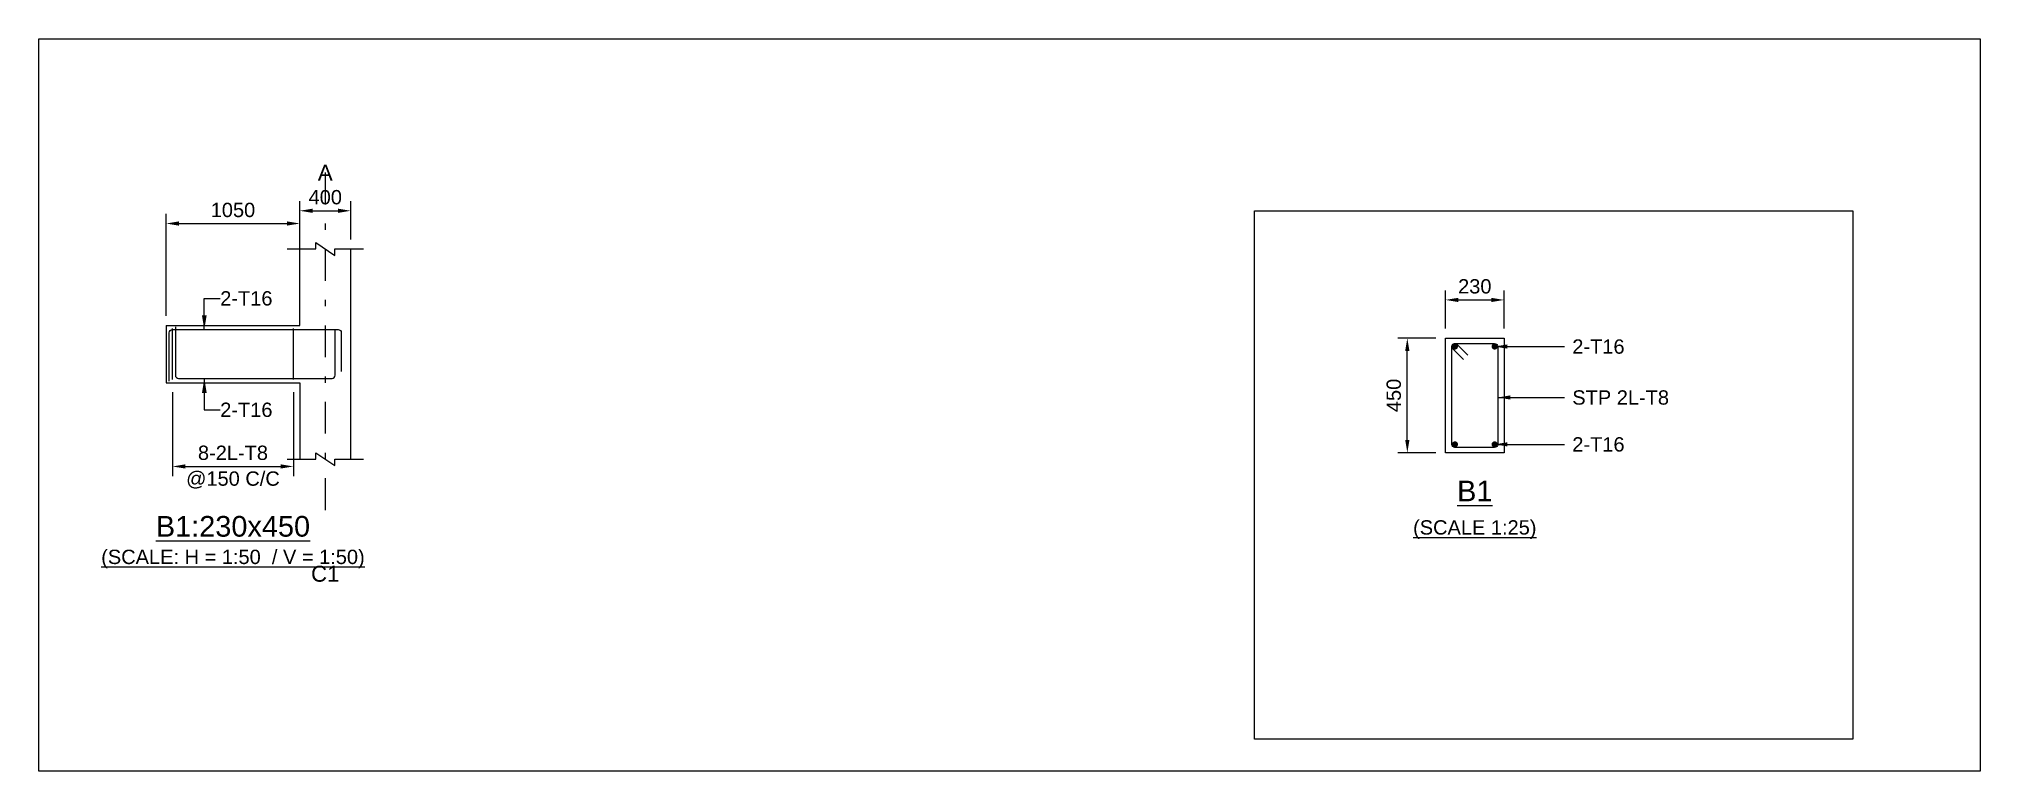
# Model space of a CAD drawing. Header units: inches. Extents: x -2000 to 143800, y -765100 to 3300.
# Drawn here: x -2000 to 28500, y -8200 to 3300 of the extents above; entities that cross this region are included whole.
import ezdxf
from ezdxf.enums import TextEntityAlignment as Align

# ---------------------------------------------------------------- set-up
doc = ezdxf.new("R2010")
doc.units = ezdxf.units.IN
doc.header["$LTSCALE"] = 1000
doc.header["$MEASUREMENT"] = 0
doc.linetypes.add('SCCenter', pattern=[1.2, 0.5, -0.3, 0.1, -0.3])
for name, color, linetype in [('Concrete Line', 2, 'Continuous'), ('Cut Line', 31, 'Continuous'), ('Dimension', 31, 'Continuous'), ('Grid', 8, 'Continuous'), ('Labels', 4, 'Continuous'), ('Labels_Support', 4, 'Continuous'), ('Link', 225, 'Continuous'), ('Reinforcement', 4, 'Continuous'), ('Schedule Border', 60, 'Continuous'), ('Text', 31, 'Continuous'), ('Text_Scale', 31, 'Continuous')]:
    doc.layers.add(name, color=color, linetype=linetype)
doc.styles.add('SC-SansSerif', font='SansSerif')
doc.styles.get("Standard").update_dxf_attribs({"font": 'txt.shx'})
doc.dimstyles.new('SCBBSDimStyl', dxfattribs={"dimtxt": 225, "dimasz": 200, "dimexe": 150, "dimexo": 150, "dimgap": 100, "dimtad": 1, "dimtoh": 1, "dimdec": 0, "dimzin": 0, "dimdsep": 46, "dimtxsty": 'SC-SansSerif', "dimcen": 0.09, "dimclrd": 8, "dimclre": 8, "dimclrt": 31, "dimadec": 0, "dimazin": 0, "dimtfac": 1, "dimtdec": 0, "dimtix": 1, "dimtofl": 0, "dimtmove": 0, "dimatfit": 3, "dimfxl": 1, "dimtolj": 1, "dimtzin": 0, "dimarcsym": 0})
doc.dimstyles.get("Standard").update_dxf_attribs({"dimtxt": 0.18, "dimasz": 225, "dimexe": 0.18, "dimexo": 0.0625, "dimgap": 0.09, "dimtad": 0, "dimtih": 1, "dimtoh": 1, "dimdec": 4, "dimzin": 0, "dimdsep": 46, "dimtxsty": 'Standard', "dimcen": 0.09, "dimadec": 0, "dimazin": 0, "dimtfac": 1, "dimtdec": 4, "dimtofl": 0, "dimtmove": 0, "dimatfit": 3, "dimfxl": 1, "dimtolj": 1, "dimtzin": 0, "dimarcsym": 0})

msp = doc.modelspace()

# ---------------------------------------------------------------- texts
at = {"layer": 'Grid', "style": 'SC-SansSerif'}
msp.add_text('A', height=250, dxfattribs=at).set_placement((2500, 1200), align=Align.MIDDLE)
at = {"layer": 'Labels', "style": 'SC-SansSerif'}
msp.add_text('%%uB1', height=325, dxfattribs=at).set_placement((20560, -3800), align=Align.MIDDLE)
msp.add_text('%%uB1:230x450', height=325, dxfattribs=at).set_placement((1050, -4615), align=Align.BOTTOM_CENTER)
at = {"layer": 'Labels_Support', "style": 'SC-SansSerif'}
msp.add_text('C1', height=250, dxfattribs=at).set_placement((2500, -5300), align=Align.BOTTOM_CENTER)
at = {"layer": 'Text', "style": 'SC-SansSerif'}
for s, p in [('2-T16', (850, -775)), ('2-T16', (22092, -1532)), ('2-T16', (850, -2525)), ('STP 2L-T8', (22092, -2332)), ('2-T16', (22092, -3068))]:
    msp.add_text(s, height=225, dxfattribs=at).set_placement(p, align=Align.MIDDLE_LEFT)
msp.add_text('%%u(SCALE 1:25)', height=225, dxfattribs=at).set_placement((20560, -4400), align=Align.MIDDLE)
at = {"layer": 'Text_Scale', "style": 'SC-SansSerif'}
msp.add_text('%%u(SCALE: H = 1:50  / V = 1:50)', height=225, dxfattribs=at).set_placement((1050, -5015), align=Align.BOTTOM_CENTER)

# ---------------------------------------------------------------- blocks, each defined once
blk = doc.blocks.new('*D0')
at = {"color": 8, "linetype": 'ByBlock', "lineweight": -2}
for p, q in [((100, -2250), (100, -3565)), ((2000, -2250), (2000, -3565)), ((300, -3415), (1800, -3415))]:
    blk.add_line(p, q, dxfattribs=at)
at = {"color": 8}
for points in [[(100, -3415), (300, -3382), (300, -3448)], [(2000, -3415), (1800, -3448), (1800, -3382)]]:
    blk.add_solid(points, dxfattribs=at)
at = {"layer": 'DEFPOINTS', "color": 31}
for p in [(100, -2100), (2000, -2100), (100, -3415)]:
    blk.add_point(p, dxfattribs=at)
at = {"color": 31, "char_height": 225, "attachment_point": 5, "style": 'SC-SansSerif'}
for s, insert in [('\\A1;8-2L-T8', (1050, -3202)), ('\\A1;@150 C/C', (1050, -3628))]:
    blk.add_mtext(s, dxfattribs=dict(at, insert=insert))
blk = doc.blocks.new('*D1')
at = {"color": 8, "linetype": 'ByBlock', "lineweight": -2}
for p, q in [((20100, -1250), (20100, -650)), ((20300, -800), (20820, -800)), ((21020, -1250), (21020, -650))]:
    blk.add_line(p, q, dxfattribs=at)
at = {"color": 8}
for points in [[(20100, -800), (20300, -767), (20300, -833)], [(21020, -800), (20820, -833), (20820, -767)]]:
    blk.add_solid(points, dxfattribs=at)
at = {"layer": 'DEFPOINTS', "color": 31}
for p in [(20100, -800), (20100, -1400), (21020, -1400)]:
    blk.add_point(p, dxfattribs=at)
at = {"color": 31, "insert": (20560, -588), "char_height": 225, "attachment_point": 5, "style": 'SC-SansSerif'}
blk.add_mtext('\\A1;230', dxfattribs=at)
blk = doc.blocks.new('*D2')
at = {"color": 8, "linetype": 'ByBlock', "lineweight": -2}
for p, q in [((19950, -1400), (19350, -1400)), ((19500, -3000), (19500, -1600)), ((19950, -3200), (19350, -3200))]:
    blk.add_line(p, q, dxfattribs=at)
at = {"color": 8}
for points in [[(19500, -1400), (19533, -1600), (19467, -1600)], [(19500, -3200), (19467, -3000), (19533, -3000)]]:
    blk.add_solid(points, dxfattribs=at)
at = {"layer": 'DEFPOINTS', "color": 31}
for p in [(20100, -1400), (19500, -3200), (20100, -3200)]:
    blk.add_point(p, dxfattribs=at)
at = {"color": 31, "insert": (19288, -2300), "char_height": 225, "attachment_point": 5, "rotation": 90, "style": 'SC-SansSerif'}
blk.add_mtext('\\A1;450', dxfattribs=at)
blk = doc.blocks.new('*D3')
at = {"color": 8, "linetype": 'ByBlock', "lineweight": -2}
for p, q in [((0, -1050), (0, 550)), ((200, 400), (1900, 400)), ((2100, 150), (2100, 550))]:
    blk.add_line(p, q, dxfattribs=at)
at = {"color": 8}
for points in [[(0, 400), (200, 433), (200, 367)], [(2100, 400), (1900, 367), (1900, 433)]]:
    blk.add_solid(points, dxfattribs=at)
at = {"layer": 'DEFPOINTS', "color": 31}
for p in [(0, 400), (2100, 0), (0, -1200)]:
    blk.add_point(p, dxfattribs=at)
at = {"color": 31, "insert": (1050, 612), "char_height": 225, "attachment_point": 5, "style": 'SC-SansSerif'}
blk.add_mtext('\\A1;1050', dxfattribs=at)
blk = doc.blocks.new('*D4')
at = {"color": 8, "linetype": 'ByBlock', "lineweight": -2}
for p, q in [((2100, -1050), (2100, 750)), ((2900, 150), (2900, 750)), ((2300, 600), (2700, 600))]:
    blk.add_line(p, q, dxfattribs=at)
at = {"color": 8}
for points in [[(2100, 600), (2300, 633), (2300, 567)], [(2900, 600), (2700, 567), (2700, 633)]]:
    blk.add_solid(points, dxfattribs=at)
at = {"layer": 'DEFPOINTS', "color": 31}
for p in [(2100, 600), (2900, 0), (2100, -1200)]:
    blk.add_point(p, dxfattribs=at)
at = {"color": 31, "insert": (2500, 812), "char_height": 225, "attachment_point": 5, "style": 'SC-SansSerif'}
blk.add_mtext('\\A1;400', dxfattribs=at)

# ---------------------------------------------------------------- dimensions: what is measured, and where the dimension line sits
at = {"layer": 'Dimension'}
for base, p1, p2, text, picture, middle in [((2900, 600), (2100, -1200), (2900, 0), '400', '*D4', (2500, 600)), ((2100, 400), (0, -1200), (2100, 0), '1050', '*D3', (1050, 400)), ((2000, -3415), (100, -2100), (2000, -2100), '8-2L-T8\\X@150 C/C', '*D0', (1050, -3415))]:
    dim = msp.add_linear_dim(base=base, p1=p1, p2=p2, text=text, dimstyle='SCBBSDimStyl', dxfattribs=at)
    dim.commit()
    dim.dimension.update_dxf_attribs({"geometry": picture, "text_midpoint": middle})
for base, p1, p2, angle, text, picture, middle in [((21020, -800), (20100, -1400), (21020, -1400), 0, '230', '*D1', (20560, -800)), ((19500, -1400), (20100, -3200), (20100, -1400), 90, '450', '*D2', (19500, -2300))]:
    dim = msp.add_linear_dim(base=base, p1=p1, p2=p2, angle=angle, text=text, dimstyle='SCBBSDimStyl', override={"dimjust": 0}, dxfattribs=at)
    dim.commit()
    dim.dimension.update_dxf_attribs({"geometry": picture, "text_midpoint": middle, "dimtype": 129})

# ---------------------------------------------------------------- linework, layer by layer
at = {"layer": 'Concrete Line'}
for p, q in [((2100, -1200), (2100, 0)), ((2900, -3300), (2900, 0)), ((0, -1200), (0, -2100)), ((2100, -2100), (2100, -3300))]:
    msp.add_line(p, q, dxfattribs=at)
for points in [[(0, -1200), (2100, -1200)], [(0, -2100), (2100, -2100)]]:
    msp.add_lwpolyline(points, dxfattribs=at)
msp.add_lwpolyline([(20100, -1400), (21020, -1400), (21020, -3200), (20100, -3200)], close=True, dxfattribs=at)
at = {"layer": 'Cut Line'}
for points in [[(1900, 0), (2350, 0), (2350, 100), (2650, -100), (2650, 0), (3100, 0)], [(1900, -3300), (2350, -3300), (2350, -3200), (2650, -3400), (2650, -3300), (3100, -3300)]]:
    msp.add_lwpolyline(points, dxfattribs=at)
at = {"layer": 'Grid', "linetype": 'SCCenter'}
msp.add_line((2500, 1200), (2500, -4100), dxfattribs=at)
at = {"layer": 'Grid'}
msp.add_circle((2500, 1200), 0, dxfattribs=at)
at = {"layer": 'Link'}
for p, q in [((100, -2050), (100, -1250)), ((2000, -2050), (2000, -1250))]:
    msp.add_line(p, q, dxfattribs=at)
msp.add_lwpolyline([(20383.8, -1735.6), (20214.1, -1565.9, -0.6681786), (20248, -1484), (20872, -1484, -0.4142136), (20920, -1532), (20920, -3068, -0.4142136), (20872, -3116), (20248, -3116, -0.4142136), (20200, -3068), (20200, -1532, -0.6681786), (20281.9, -1498.1), (20451.6, -1667.8)], format="xyb", dxfattribs=at)
at = {"layer": 'Reinforcement'}
for points in [[(50, -2075), (50, -1316, -0.4142136), (100, -1266), (2702, -1266, -0.4142136), (2752, -1316), (2752, -1926)], [(146, -1225), (146, -1984, 0.4142136), (196, -2034), (2606, -2034, 0.4142136), (2656, -1984), (2656, -1278)]]:
    msp.add_lwpolyline(points, format="xyb", dxfattribs=at)
at = {"layer": 'Reinforcement', "const_width": 48}
for points in [[(20224, -1532, 1), (20272, -1532, 1)], [(20848, -1532, 1), (20896, -1532, 1)], [(20224, -3068, 1), (20272, -3068, 1)], [(20848, -3068, 1), (20896, -3068, 1)]]:
    msp.add_lwpolyline(points, format="xyb", close=True, dxfattribs=at)
at = {"layer": 'Schedule Border'}
for points in [[(-2000, 3300), (28500, 3300), (28500, -8200), (-2000, -8200)], [(17100, 600), (26500, 600), (26500, -7700), (17100, -7700)]]:
    msp.add_lwpolyline(points, close=True, dxfattribs=at)

msp.set_redraw_order([(e.dxf.handle, doc.entitydb.next_handle()) for e in msp.query("TEXT MTEXT ATTDEF DIMENSION ARC_DIMENSION")])  # texts and dimensions are drawn at this point

# ---------------------------------------------------------------- leaders
at = {"layer": 'Dimension', "color": 8}
for points, dimstyle in [([(600, -1266), (600, -775), (850, -775)], 'Standard'), ([(20872, -1532), (21372, -1532), (21972, -1532)], 'SCBBSDimStyl'), ([(600, -2034), (600, -2525), (850, -2525)], 'Standard'), ([(20920, -2332), (21972, -2332)], 'SCBBSDimStyl'), ([(20872, -3068), (21372, -3068), (21972, -3068)], 'SCBBSDimStyl')]:
    msp.add_leader(points, dimstyle=dimstyle, dxfattribs=at)

doc.saveas('drawing.dxf')
